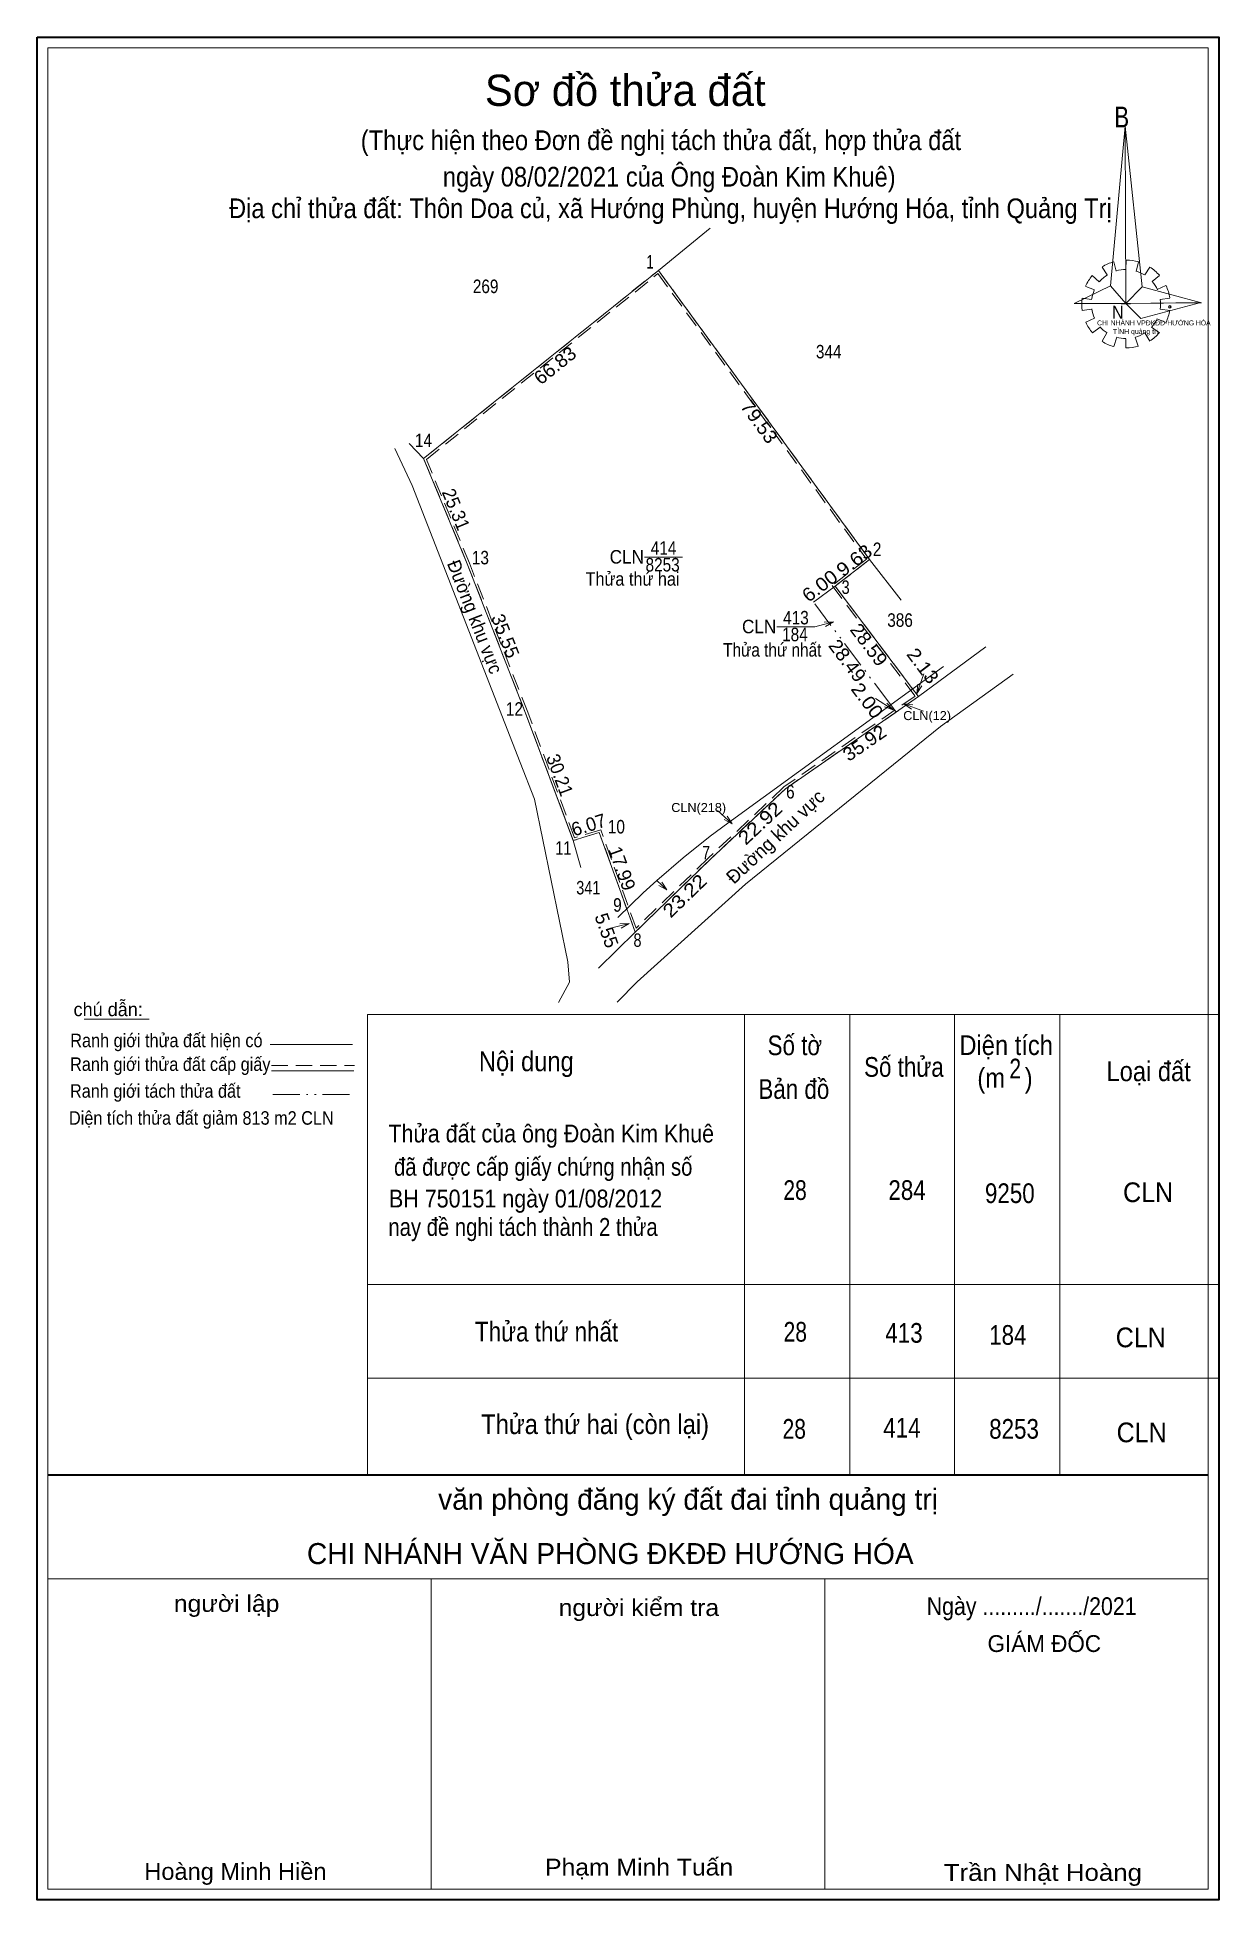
# Model space of a CAD drawing. Header units: metres. Extents: x 533148 to 534873, y 1850923 to 1851835.
# Drawn here: x 533147.8 to 533410.2, y 1851421.1 to 1851834.6 of the extents above; entities that cross this region are included whole.
import ezdxf
from ezdxf.enums import TextEntityAlignment as Align

# ---------------------------------------------------------------- set-up
doc = ezdxf.new("R2010")
doc.units = ezdxf.units.M
doc.header["$LTSCALE"] = 1.2
doc.header["$PDMODE"] = 32
doc.header["$PDSIZE"] = 0.6
doc.linetypes.add('DASH_DOUBLE_DOT', pattern=[9.2, 5, -1.2, 0.3, -1.2, 0.3, -1.2])
doc.linetypes.add('MEDIUM_DASHED', pattern=[4.5, 3, -1.5])
for name, color, linetype, lineweight in [('1', 7, 'Continuous', 13), ('10', 7, 'Continuous', 13), ('13', 7, 'Continuous', 13), ('17', 7, 'Continuous', 13), ('27', 7, 'Continuous', 13), ('29', 7, 'Continuous', 13), ('4', 7, 'Continuous', 13), ('5', 7, 'Continuous', 35), ('54', 7, 'Continuous', 13), ('6', 7, 'Continuous', 13), ('63', 7, 'Continuous', 13)]:
    doc.layers.add(name, color=color, linetype=linetype, lineweight=lineweight)
doc.layers.add('36', color=7, linetype='Continuous')
doc.layers.add('7', color=7, linetype='Continuous')

msp = doc.modelspace()

# ---------------------------------------------------------------- texts
at = {"layer": '1'}
msp.add_text('Sơ đồ thửa đất', height=6.94, dxfattribs=at).set_placement((533278.385, 1851819.37), align=Align.CENTER)
for s, height, width, p in [('B', 4.621, 0.8, (533387.02, 1851814.59)), ('N', 2.888, 0.9, (533386.55, 1851772.1)), ('CHI NHÁNH VPĐKĐĐ-HƯỚNG HÓA', 1.093, 0.95, (533383.2, 1851770.64)), ('TỈNH quảng trị', 1.094, 1.05, (533386.73, 1851768.74))]:
    msp.add_text(s, height=height, dxfattribs=dict(at, width=width)).set_placement(p)
for s, height, p in [('văn phòng đăng ký đất đai tỉnh quảng trị', 4.666, (533347.84, 1851507.7)), ('CHI NHÁNH VĂN PHÒNG ĐKĐĐ HƯỚNG HÓA', 4.665, (533342.44, 1851495.63)), ('GIÁM ĐỐC', 3.732, (533384.09, 1851476.12))]:
    msp.add_text(s, height=height, dxfattribs=at).set_placement(p, align=Align.RIGHT)
for s, height, width, p in [('người lập', 3.732, 1.1, (533201.57, 1851485.02)), ('người kiểm tra', 3.732, 1.1, (533299.24, 1851484.11)), ('Phạm Minh Tuấn', 3.73, 1.1, (533302.36, 1851426.49)), ('Hoàng Minh Hiền', 3.73, 1.05, (533212.03, 1851425.53)), ('Trần Nhật Hoàng', 3.732, 1.15, (533393.17, 1851425.3))]:
    msp.add_text(s, height=height, dxfattribs=dict(at, width=width)).set_placement(p, align=Align.RIGHT)
at = {"layer": '13', "width": 0.95}
for p in [(533282.55, 1851717.76), (533311.94, 1851702.28)]:
    msp.add_text('CLN', height=3, dxfattribs=at).set_placement(p, align=Align.RIGHT)
at = {"layer": '13'}
for s, height, width, p in [('414', 3, 0.85, (533286.91, 1851719.73)), ('Thửa thứ hai', 3, 0.9, (533280.01, 1851712.85)), ('8253', 3, 0.85, (533286.69, 1851716)), ('413', 3, 0.85, (533316.305, 1851704.25)), ('184', 3, 0.85, (533316.08, 1851700.52)), ('Thửa thứ nhất', 3, 0.85, (533311.045, 1851697.1)), ('CLN(12)', 2, 1.05, (533345.44, 1851683.01)), ('CLN(218)', 2, 1.05, (533294.7, 1851662.6))]:
    msp.add_text(s, height=height, dxfattribs=dict(at, width=width)).set_placement(p, align=Align.CENTER)
at = {"layer": '36'}
for s, width, p in [('269', 0.85, (533247.375, 1851777.81)), ('344', 0.85, (533323.59, 1851763.31)), ('386', 0.85, (533339.43, 1851703.72)), ('341', 0.8, (533270.18, 1851644.3))]:
    msp.add_text(s, height=3, dxfattribs=dict(at, width=width)).set_placement(p, align=Align.CENTER)
at = {"layer": '4'}
for s, rotation, width, p in [('66.83', 38.725, 1.05, (533263.727, 1851760.579)), ('79.53', 306.152, 1.05, (533306.931, 1851748.35)), ('25.31', 292.533, 0.95, (533239.406, 1851729.23)), ('9.63', 37.536, 1.1, (533330.156, 1851717.279)), ('Đường khu vực', 291.346, 0.95, (533243.594, 1851705.396)), ('6.00', 37.536, 1.1, (533322.516, 1851711.623)), ('28.59', 306.954, 1.05, (533331.326, 1851698.842)), ('28.49', 306.954, 1.05, (533326.536, 1851695.302)), ('2.13', 306.978, 1.1, (533343.3, 1851694.167)), ('2.00', 306.978, 1.1, (533330.943, 1851686.447)), ('35.92', 34.681, 1.05, (533332.377, 1851676.69)), ('30.21', 290.498, 0.95, (533262.445, 1851670.295)), ('22.92', 43.197, 1.15, (533309.373, 1851659.037)), ('23.22', 44.18, 1.15, (533292.63, 1851642.932))]:
    msp.add_text(s, height=3, rotation=rotation, dxfattribs=dict(at, width=width)).set_placement(p, align=Align.CENTER)
for s, rotation, p in [('35.55', 291.346, (533250.36, 1851701.146)), ('Đường khu vực', 43.197, (533312.763, 1851656.027)), ('6.07', 17.241, (533270.7, 1851658.324)), ('17.99', 289.784, (533276.262, 1851649.588)), ('5.55', 289.807, (533272.848, 1851635.808))]:
    msp.add_text(s, height=3, rotation=rotation, dxfattribs=at).set_placement(p, align=Align.CENTER)
at = {"layer": '6'}
msp.add_text('chú dẫn:', height=2.999, dxfattribs=at).set_placement((533155.84, 1851617.28))
for s, height, width, p in [('Ranh giới thửa đất hiện có ', 2.999, 0.9, (533155.11, 1851610.39)), ('Số tờ', 4.374, 0.85, (533310.01, 1851608.62)), ('Diện tích', 4.374, 0.9, (533352.61, 1851608.65)), ('Ranh giới thửa đất cấp giấy', 2.999, 0.9, (533155.07, 1851605.12)), ('Nội dung', 4.374, 0.9, (533245.88, 1851605.06)), ('Số thửa', 4.374, 0.85, (533331.44, 1851603.82)), ('2', 4.374, 0.8, (533363.72, 1851603.46)), ('Loại đất', 4.374, 0.9, (533385.29, 1851602.85)), ('Bản đồ', 4.374, 0.85, (533307.96, 1851598.91)), ('(m   )', 4.374, 0.9, (533356.6, 1851601.39)), ('Ranh giới tách thửa đất', 2.999, 0.9, (533155.05, 1851599.17)), ('Diện tích thửa đất giảm 813 m2 CLN', 3, 0.9, (533154.82, 1851593.18)), ('Thửa đất của ông Đoàn Kim Khuê', 3.96, 0.9, (533225.78, 1851589.25)), (' đã được cấp giấy chứng nhận số', 3.96, 0.85, (533225.77, 1851581.86)), ('BH 750151 ngày 01/08/2012', 3.96, 0.9, (533225.91, 1851574.8)), ('28', 4.37, 0.8, (533313.51, 1851576.48)), ('284', 4.37, 0.85, (533336.84, 1851576.48)), ('9250', 4.37, 0.85, (533358.29, 1851575.79)), ('CLN', 4.374, 0.95, (533388.97, 1851575.99)), ('nay đề nghi tách thành 2 thửa', 3.96, 0.85, (533225.77, 1851568.5)), ('Thửa thứ nhất', 4.374, 0.85, (533245.01, 1851545.05)), ('28', 4.37, 0.8, (533313.56, 1851545.02)), ('413', 4.37, 0.85, (533336.16, 1851544.78)), ('184', 4.37, 0.85, (533359.23, 1851544.32)), ('CLN', 4.374, 0.95, (533387.34, 1851543.77)), ('Thửa thứ hai (còn lại)', 4.37, 0.9, (533246.4, 1851524.5)), ('28', 4.37, 0.8, (533313.33, 1851523.47)), ('414', 4.37, 0.85, (533335.7, 1851523.71)), ('8253', 4.37, 0.85, (533359.23, 1851523.47)), ('CLN', 4.374, 0.95, (533387.54, 1851522.68))]:
    msp.add_text(s, height=height, dxfattribs=dict(at, width=width)).set_placement(p)
at = {"layer": '6', "width": 0.9}
msp.add_text('Ngày ........./......./2021', height=3.937, dxfattribs=at).set_placement((533368.66, 1851484.32), align=Align.CENTER)
at = {"layer": '63'}
for s, width, p in [(' 1', 0.75, (533284.73, 1851783.26)), (' 14', 0.85, (533235.47, 1851743.62)), (' 13', 0.85, (533248.11, 1851717.58)), (' 2', 0.85, (533335.28, 1851719.43)), (' 3', 0.8, (533328.23, 1851711.01)), (' 12', 0.85, (533255.67, 1851683.98)), (' 6', 0.85, (533316.01, 1851665.61)), (' 10', 0.85, (533278.32, 1851657.84)), (' 11', 0.8, (533266.43, 1851653.11)), (' 7', 0.8, (533297.25, 1851652.09)), (' 9', 0.85, (533277.6, 1851640.47)), (' 8', 0.8, (533282, 1851632.66))]:
    msp.add_text(s, height=3, dxfattribs=dict(at, width=width)).set_placement(p, align=Align.RIGHT)
at = {"layer": '7', "width": 0.9}
for s, height, p in [('(Thực hiện theo Đơn đề nghị tách thửa đất, hợp thửa đất ', 4.374, (533287.05, 1851809.56)), ('ngày 08/02/2021 của Ông Đoàn Kim Khuê)', 4.37, (533288.16, 1851801.46)), ('Địa chỉ thửa đất: Thôn Doa củ, xã Hướng Phùng, huyện Hướng Hóa, tỉnh Quảng Trị', 4.37, (533288.415, 1851794.45))]:
    msp.add_text(s, height=height, dxfattribs=at).set_placement(p, align=Align.CENTER)

# ---------------------------------------------------------------- linework, layer by layer
at = {"layer": '1'}
for p, q in [((533382.08, 1851781.7), (533383.67, 1851780.3)), ((533385.45, 1851781.83), (533384.3, 1851783.56)), ((533386.91, 1851784.75), (533387.42, 1851782.69)), ((533389.58, 1851783.03), (533389.65, 1851785.15)), ((533392.38, 1851784.75), (533391.87, 1851782.63)), ((533393.78, 1851781.83), (533394.93, 1851783.56)), ((533397.03, 1851781.7), (533395.44, 1851780.37)), ((533382.59, 1851778.51), (533380.68, 1851779.31)), ((533396.58, 1851778.58), (533398.49, 1851779.51)), ((533379.85, 1851776.72), (533381.95, 1851776.39)), ((533381.95, 1851774.26), (533379.85, 1851773.93)), ((533388.57, 1851775.46), (533390.6, 1851775.46)), ((533399.38, 1851776.72), (533397.22, 1851776.39)), ((533397.22, 1851774.26), (533399.38, 1851773.93)), ((533380.68, 1851771.34), (533382.59, 1851772.27)), ((533383.86, 1851770.28), (533382.2, 1851768.95)), ((533384.3, 1851767.16), (533385.39, 1851769.02)), ((533394.93, 1851767.16), (533393.78, 1851768.95)), ((533395.31, 1851770.28), (533397.03, 1851769.02)), ((533398.55, 1851771.27), (533396.45, 1851772.07)), ((533387.55, 1851768.02), (533386.91, 1851765.96)), ((533389.58, 1851765.63), (533389.58, 1851767.69)), ((533391.68, 1851768.02), (533392.32, 1851766.03)), ((533221.1, 1851617.68), (533410.23, 1851617.68)), ((533221.1, 1851617.68), (533221.1, 1851515.48)), ((533304.91, 1851617.68), (533304.91, 1851515.48)), ((533328.24, 1851617.68), (533328.24, 1851515.48)), ((533351.56, 1851617.68), (533351.56, 1851515.48)), ((533374.89, 1851617.68), (533374.89, 1851515.48)), ((533221.1, 1851557.7), (533410.23, 1851557.7)), ((533221.1, 1851536.88), (533410.23, 1851536.88)), ((533147.77, 1851513.22), (533147.77, 1851421.11)), ((533221.1, 1851515.48), (533407.9, 1851515.48)), ((533150.12, 1851492.33), (533407.9, 1851492.33)), ((533235.25, 1851492.33), (533235.25, 1851423.46)), ((533322.73, 1851492.33), (533322.73, 1851423.46))]:
    msp.add_line(p, q, dxfattribs=at)
at = {"layer": '1', "lineweight": 35}
msp.add_line((533150.12, 1851515.48), (533407.9, 1851515.48), dxfattribs=at)
at = {"layer": '1'}
for points in [[(533147.77, 1851421.11), (533147.77, 1851834.59), (533410.21, 1851834.59), (533410.21, 1851421.11)], [(533147.77, 1851421.11), (533147.77, 1851834.59), (533410.21, 1851834.59), (533410.21, 1851421.11)], [(533389.46, 1851814.9), (533389.58, 1851775.52), (533386.15, 1851779.44)], [(533389.46, 1851814.9), (533389.58, 1851775.52), (533393.21, 1851779.18)], [(533285.75, 1851782.86), (533332.67, 1851718.64), (533325.03, 1851712.77), (533342.22, 1851689.92), (533343.5, 1851688.22), (533313.96, 1851667.78), (533297.25, 1851652.09), (533280.6, 1851635.91), (533278.72, 1851641.13), (533272.63, 1851658.06), (533266.83, 1851656.26), (533256.25, 1851684.56), (533243.31, 1851717.67), (533233.61, 1851741.05)], [(533378.13, 1851775.52), (533386.15, 1851779.44), (533389.58, 1851775.52)], [(533406.38, 1851775.66), (533389.58, 1851775.52), (533393.21, 1851779.18)], [(533406.25, 1851775.72), (533392.89, 1851772.14), (533389.58, 1851775.52)]]:
    msp.add_lwpolyline(points, close=True, dxfattribs=at)
for centre, major_axis, start_param, end_param in [((533389.616, 1851775.387), (9.812, 0), 2.4395818, 2.7240025), ((533389.616, 1851775.387), (7.69, 0), 2.1337354, 2.4449626), ((533389.616, 1851775.387), (9.812, 0), 1.8495599, 2.1390092), ((533389.616, 1851775.387), (7.69, 0), 1.5698559, 1.8561107), ((533389.616, 1851775.387), (9.812, 0), 1.2792421, 1.5633222), ((533389.616, 1851775.387), (7.69, 0), 1.0027091, 1.2755622), ((533389.616, 1851775.387), (9.812, 0), 0.7105624, 0.9968723), ((533389.616, 1851775.387), (7.69, 0), 2.7236855, 3.0151582), ((533389.616, 1851775.387), (7.69, 0), 0.4267838, 0.7064646), ((533389.616, 1851775.387), (9.812, 0), 0.1390515, 0.4339332), ((533389.616, 1851775.387), (9.812, 0), 3.0066793, 3.2913935), ((533389.616, 1851775.387), (7.69, 0), 3.2822995, 3.5610505), ((533389.616, 1851775.387), (7.69, 0), 6.1355839, 6.4161846), ((533389.616, 1851775.387), (9.812, 0), 5.8523029, 6.1383965), ((533389.616, 1851775.387), (9.812, 0), 3.5698864, 3.8569187), ((533389.616, 1851775.387), (7.69, 0), 3.8607757, 4.1325826), ((533389.616, 1851775.387), (7.69, 0), 4.9908713, 5.2893316), ((533389.616, 1851775.387), (9.812, 0), 5.2856142, 5.567987), ((533389.616, 1851775.387), (7.69, 0), 5.5613733, 5.8395144), ((533389.56, 1851775.329), (9.812, 0), 4.1470906, 4.4365931), ((533389.616, 1851775.387), (7.69, 0), 4.4385468, 4.71314), ((533389.616, 1851775.387), (9.812, 0), 4.7130101, 4.9976105)]:
    msp.add_ellipse(centre, major_axis=major_axis, ratio=0.995001, start_param=start_param, end_param=end_param, dxfattribs=at)
msp.add_point((533399.38, 1851774.73), dxfattribs=at)
at = {"layer": '10', "linetype": 'DASH_DOUBLE_DOT'}
msp.add_line((533320.23, 1851709.17), (533325.03, 1851712.77), dxfattribs=at)
at = {"layer": '10'}
for p, q in [((533325.03, 1851712.77), (533342.22, 1851689.92)), ((533342.22, 1851689.92), (533343.5, 1851688.22)), ((533278.72, 1851641.13), (533272.63, 1851658.06)), ((533266.04, 1851624.82), (533263.58, 1851620.3)), ((533276.62, 1851620.36), (533281.03, 1851624.92))]:
    msp.add_line(p, q, dxfattribs=at)
for points in [[(533272.63, 1851658.06), (533266.83, 1851656.26), (533266.8, 1851656.34), (533256.25, 1851684.56), (533243.31, 1851717.67), (533233.61, 1851741.05), (533285.75, 1851782.85)], [(533285.75, 1851782.86), (533332.67, 1851718.64), (533325.03, 1851712.77)], [(533227.21, 1851743.33), (533231.04, 1851735.11), (533255.01, 1851673.57), (533258.23, 1851665.49), (533265.67, 1851629.32), (533266.04, 1851624.82)], [(533281.03, 1851624.92), (533305.07, 1851646.6), (533348.4, 1851681.59), (533364.55, 1851693.19)], [(533343.5, 1851688.22), (533313.96, 1851667.78), (533297.25, 1851652.09), (533280.6, 1851635.91), (533278.72, 1851641.13)]]:
    msp.add_lwpolyline(points, dxfattribs=at)
at = {"layer": '10', "linetype": 'DASH_DOUBLE_DOT'}
msp.add_lwpolyline([(533338.56, 1851684.8), (533337.36, 1851686.4), (533320.23, 1851709.17)], dxfattribs=at)
at = {"layer": '13'}
for p, q in [((533282.69, 1851719.21), (533291.09, 1851719.21)), ((533312.08, 1851703.73), (533320.48, 1851703.73))]:
    msp.add_line(p, q, dxfattribs=at)
at = {"layer": '13', "linetype": 'MEDIUM_DASHED'}
msp.add_lwpolyline([(533285.75, 1851782.86), (533332.67, 1851718.64), (533325.03, 1851712.77), (533343.5, 1851688.22), (533313.96, 1851667.78), (533297.25, 1851652.09), (533280.6, 1851635.91), (533272.63, 1851658.06), (533266.83, 1851656.26), (533256.25, 1851684.56), (533243.31, 1851717.67), (533233.61, 1851741.05), (533285.75, 1851782.85)], dxfattribs=at)
msp.add_lwpolyline([(533285.66, 1851782.14), (533331.98, 1851718.74), (533324.33, 1851712.86), (533342.79, 1851688.34), (533313.64, 1851668.17), (533296.9, 1851652.45), (533280.81, 1851636.81), (533272.94, 1851658.68), (533267.13, 1851656.88), (533256.72, 1851684.74), (533243.77, 1851717.86), (533234.22, 1851740.89)], close=True, dxfattribs=at)
at = {"layer": '17'}
msp.add_line((533158.17, 1851616.58), (533172.66, 1851616.58), dxfattribs=at)
at = {"layer": '27'}
for p, q in [((533285.75, 1851782.86), (533297.24, 1851792.22)), ((533233.61, 1851741.05), (533230.36, 1851744.39)), ((533332.67, 1851718.64), (533339.65, 1851709.67)), ((533343.5, 1851688.22), (533358.49, 1851699.24)), ((533266.83, 1851656.26), (533268.55, 1851650.27)), ((533280.6, 1851635.91), (533272.43, 1851627.97))]:
    msp.add_line(p, q, dxfattribs=at)
at = {"layer": '29'}
for p, q in [((533301.19, 1851660.14), (533349.08, 1851694.9)), ((533291.23, 1851652.42), (533297.27, 1851657.25)), ((533297.27, 1851657.25), (533301.19, 1851660.14)), ((533285.37, 1851647.38), (533291.23, 1851652.42)), ((533282.36, 1851644.65), (533285.37, 1851647.38)), ((533276.72, 1851639.19), (533282.36, 1851644.65))]:
    msp.add_line(p, q, dxfattribs=at)
at = {"layer": '5'}
msp.add_lwpolyline([(533147.78, 1851834.61), (533410.22, 1851834.61), (533410.22, 1851421.12), (533147.78, 1851421.12)], close=True, dxfattribs=at)
at = {"layer": '5', "lineweight": 13}
msp.add_lwpolyline([(533407.89, 1851515.47), (533407.89, 1851423.46), (533150.12, 1851423.46), (533150.12, 1851832.28), (533407.89, 1851832.28)], close=True, dxfattribs=at)
at = {"layer": '54'}
for p, q in [((533324.62, 1851704.81), (533320.48, 1851703.73)), ((533343.14, 1851688.9), (533344.74, 1851693.31)), ((533337.91, 1851685.3), (533333.96, 1851687.84)), ((533340.25, 1851686.63), (533344.64, 1851684.99)), ((533302.15, 1851659.95), (533298.85, 1851662.94)), ((533287.64, 1851645.32), (533285.37, 1851647.38)), ((533279.28, 1851637.87), (533275.14, 1851636.79))]:
    msp.add_line(p, q, dxfattribs=at)
for points in [[(533322.56, 1851704.74), (533324.62, 1851704.81), (533322.84, 1851703.78)], [(533344.29, 1851690.61), (533343.14, 1851688.9), (533343.35, 1851690.95)], [(533336.5, 1851686.8), (533337.91, 1851685.3), (533335.95, 1851685.96)], [(533341.95, 1851685.46), (533340.25, 1851686.63), (533342.3, 1851686.4)], [(533301, 1851661.66), (533302.15, 1851659.95), (533300.33, 1851660.92)], [(533286.49, 1851647.03), (533287.64, 1851645.32), (533285.82, 1851646.29)], [(533277.22, 1851637.8), (533279.28, 1851637.87), (533277.5, 1851636.84)]]:
    msp.add_lwpolyline(points, dxfattribs=at)
at = {"layer": '6'}
for p, q in [((533199.54, 1851610.98), (533217.83, 1851610.98)), ((533199.84, 1851605.12), (533218.09, 1851605.12))]:
    msp.add_line(p, q, dxfattribs=at)
at = {"layer": '6', "linetype": 'MEDIUM_DASHED'}
msp.add_line((533199.84, 1851606.34), (533218.24, 1851606.34), dxfattribs=at)
at = {"layer": '63', "linetype": 'DASH_DOUBLE_DOT'}
msp.add_line((533200.11, 1851599.85), (533218.48, 1851599.85), dxfattribs=at)

msp.set_redraw_order([(e.dxf.handle, doc.entitydb.next_handle()) for e in msp.query("TEXT MTEXT ATTDEF DIMENSION ARC_DIMENSION")])  # texts and dimensions are drawn at this point

doc.saveas('drawing.dxf')
